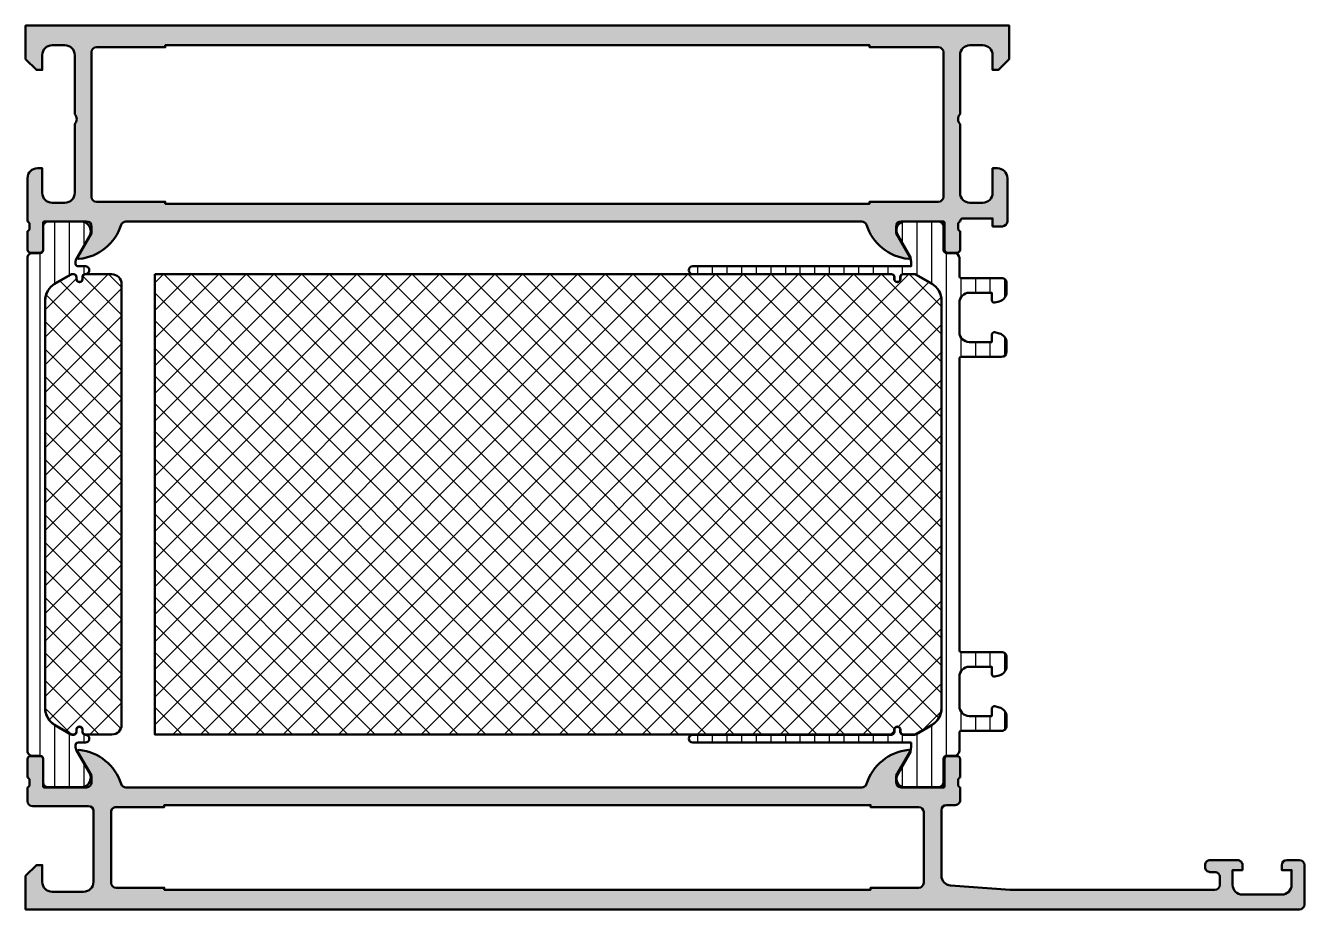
# Model space of a CAD drawing. Extents: x 0 to 130, y 0 to 90.
import ezdxf

# ---------------------------------------------------------------- set-up
doc = ezdxf.new("R2010")
doc.units = 0
for name, color, linetype, lineweight in [('0S-Alu contour', 7, 'Continuous', 50), ('0S-Alu hatch', 252, 'Continuous', 25), ('0S-Plastic contour', 254, 'Continuous', 50), ('0S-Plastic hatch', 253, 'Continuous', 25), ('0S-PT contour', 91, 'Continuous', 50), ('0S-PT hatch', 103, 'Continuous', 25)]:
    doc.layers.add(name, color=color, linetype=linetype, lineweight=lineweight)
pattern_1 = [(135, (0, 0), (-1.403165018917055, -1.403165018917055), []), (225, (0, 0), (1.403165018917055, -1.403165018917055), [])]
pattern_2 = [(90, (0, 0), (-1.4859, 0), [])]

# ---------------------------------------------------------------- blocks, each defined once
blk = doc.blocks.new('480380__E4CBDB2C_DE1F_4D81_8CE2_A107A2E131D1_')
at = {"layer": '0S-PT hatch'}
h = blk.add_hatch(dxfattribs=at)
h.set_pattern_fill('ANSI37', color=256, scale=0.625, angle=90, style=0)
h.set_pattern_definition(pattern_1)
edge = h.paths.add_edge_path()
edge.add_line((13.14173734417014, 64.53000000000007), (88.02173734417013, 64.53000000000007))
edge.add_ellipse((88.02173734417015, 64.25000000000006), major_axis=(-0.2800000000000153, 0), ratio=1, start_angle=180, end_angle=270.0000000000029, ccw=False)
edge.add_line((88.30173734417016, 64.25000000000006), (88.30173734417014, 64.05000000000007))
edge.add_arc((88.62173734417011, 64.05000000000007), 0.3199999999999932, 180, 360)
edge.add_line((88.94173734417012, 64.05000000000007), (88.94173734417014, 64.25000000000007))
edge.add_ellipse((89.22173734417015, 64.25000000000006), major_axis=(-0.2800000000000153, 0), ratio=1, start_angle=270.0000000000029, end_angle=360, ccw=False)
edge.add_line((89.22173734417014, 64.53000000000007), (90.3858389593079, 64.53000000000007))
edge.add_ellipse((90.38583895930785, 64.34999999999987), major_axis=(-0.1800000000002058, 0), ratio=1, start_angle=240.0000000000179, end_angle=269.9999999999774, ccw=False)
edge.add_line((90.4758389593079, 64.50588457268127), (92.11173734417014, 63.56139819981418))
edge.add_ellipse((91.12173734417011, 61.84666790032097), major_axis=(-1.980000000000031, 0), ratio=1, start_angle=180, end_angle=239.9999999999998, ccw=False)
edge.add_line((93.10173734417015, 61.84666790032099), (93.10173734417015, 20.45333209967916))
edge.add_ellipse((91.12173734417011, 20.45333209967918), major_axis=(-1.980000000000018, 0), ratio=1, start_angle=119.9999999999996, end_angle=180, ccw=False)
edge.add_line((92.11173734417014, 18.73860180018597), (90.4758389593079, 17.79411542731888))
edge.add_ellipse((90.3858389593079, 17.95000000000009), major_axis=(-0.1800000000000006, 0), ratio=1, start_angle=90, end_angle=119.99999999999591, ccw=False)
edge.add_line((90.3858389593079, 17.77000000000009), (89.22173734417014, 17.77000000000008))
edge.add_ellipse((89.22173734417015, 18.0500000000001), major_axis=(-0.2800000000000118, 0), ratio=1, start_angle=0, end_angle=89.9999999999971, ccw=False)
edge.add_line((88.94173734417014, 18.05000000000008), (88.94173734417012, 18.25000000000009))
edge.add_arc((88.62173734417011, 18.25000000000009), 0.3199999999999932, 0, 180)
edge.add_line((88.30173734417014, 18.25000000000009), (88.30173734417014, 18.05000000000008))
edge.add_ellipse((88.02173734417012, 18.05000000000009), major_axis=(-0.2800000000000153, 0), ratio=1, start_angle=90.0000000000029, end_angle=180, ccw=False)
edge.add_line((88.02173734417013, 17.77000000000008), (13.14173734417012, 17.77000000000009))
edge.add_line((13.14173734417012, 17.77000000000009), (13.14173734417014, 64.53000000000007))
at = {"layer": '0S-PT contour', "color": 7}
for points in [[(13.14173734417014, 64.53000000000007), (88.02173734417013, 64.53000000000007)], [(88.02173734417013, 17.77000000000008), (13.14173734417012, 17.77000000000009), (13.14173734417014, 64.53000000000007)], [(88.30173734417016, 64.25000000000006), (88.30173734417014, 64.05000000000007)], [(88.94173734417012, 64.05000000000007), (88.94173734417014, 64.25000000000007)], [(89.22173734417014, 64.53000000000007), (90.3858389593079, 64.53000000000007)], [(90.4758389593079, 64.50588457268127), (92.11173734417014, 63.56139819981418)], [(93.10173734417015, 61.84666790032099), (93.10173734417015, 20.45333209967916)], [(88.30173734417014, 18.25000000000009), (88.30173734417014, 18.05000000000008)], [(88.94173734417014, 18.05000000000008), (88.94173734417012, 18.25000000000009)], [(92.11173734417014, 18.73860180018597), (90.4758389593079, 17.79411542731888)], [(90.3858389593079, 17.77000000000009), (89.22173734417014, 17.77000000000008)]]:
    blk.add_lwpolyline(points, dxfattribs=at)
at = {"layer": '0S-PT contour', "color": 7, "extrusion": (0, 0, -1)}
for centre, radius, start, end in [((-88.02173734417015, 64.25000000000006), 0.2800000000000153, 89.9999999999971, 180), ((-89.22173734417015, 64.25000000000006), 0.2800000000000153, 0, 89.9999999999971), ((-90.38583895930785, 64.34999999999987), 0.1800000000002058, 90.00000000002262, 119.9999999999821), ((-91.12173734417011, 61.84666790032097), 1.980000000000031, 120.0000000000002, 180), ((-91.12173734417011, 20.45333209967918), 1.980000000000018, 180, 240.0000000000004), ((-88.02173734417012, 18.05000000000009), 0.2800000000000153, 180, 269.9999999999971), ((-89.22173734417015, 18.0500000000001), 0.2800000000000118, 270.0000000000029, 0), ((-90.3858389593079, 17.95000000000009), 0.1800000000000006, 240.0000000000041, 270)]:
    blk.add_arc(centre, radius, start, end, dxfattribs=at)
at = {"layer": '0S-PT contour', "color": 7}
for centre, start, end in [((88.62173734417011, 64.05000000000007), 180, 0), ((88.62173734417011, 18.25000000000009), 0, 180)]:
    blk.add_arc(centre, 0.3199999999999932, start, end, dxfattribs=at)
blk = doc.blocks.new('345190__CBE6EEB4_D344_4132_842B_40CEA75916A8_')
at = {"layer": '0S-Alu hatch'}
h = blk.add_hatch(color=256, dxfattribs=at)
edge = h.paths.add_edge_path()
edge.add_line((-1.65689266396e-05, 86.39999852180478), (-1.65689266396e-05, 89.80000000000003))
edge.add_line((-1.65689266396e-05, 89.80000000000003), (99.99995291349524, 89.80000000000003))
edge.add_line((99.99995291349524, 89.80000000000003), (99.99995291349524, 86.39999852180478))
edge.add_line((99.99995291349524, 86.39999852180478), (98.8999773275577, 85.29999980926509))
edge.add_line((98.8999773275577, 85.29999980926509), (98.29997122404217, 85.29999980926509))
edge.add_line((98.29997122404217, 85.29999980926509), (98.29997122404212, 86.80000386238098))
edge.add_arc((97.29993283014358, 86.79996546848243), 1.000038394635566, 0.0021997240652303, 89.99780027611114)
edge.add_line((97.29997122404212, 87.80000386238096), (95.99995291349524, 87.80000386238095))
edge.add_arc((95.99999848496866, 86.79995829090755), 1.000045572511725, 90.00261093410732, 179.9973890658238)
edge.add_line((94.99995291349526, 86.80000386238218), (94.99995291349524, 80.7999998092651))
edge.add_arc((95.52507522445866, 80.29999980926509), 0.7250885749145192, 136.4038464693333, 223.5961535306666)
edge.add_line((94.99995291349524, 79.7999998092651), (94.99995291349524, 72.80000076293943))
edge.add_arc((95.9999799150106, 72.8000277644548), 1.000027001879908, 180.0015470310149, 269.9984529688985)
edge.add_line((95.9999529134952, 71.80000076293942), (97.29997122404212, 71.80000076293942))
edge.add_arc((97.29995140089426, 72.80002058608729), 1.000019823344341, 270.0011357601949, 359.9988642393876)
edge.add_line((98.29997122404212, 72.80000076293211), (98.29997122404212, 75.2999998092651))
edge.add_line((98.29997122404212, 75.2999998092651), (98.79997122404212, 75.2999998092651))
edge.add_ellipse((98.79993685847356, 74.29996544369654), major_axis=(-1.000034366159042, 0), ratio=1, start_angle=180.0019689340145, end_angle=269.99803106562484, ccw=False)
edge.add_line((99.79997122404212, 74.2999998092588), (99.79997122404212, 69.899991607666))
edge.add_ellipse((99.2999684831745, 69.89999434853361), major_axis=(-0.500002740875127, 0), ratio=1, start_angle=90.00031407857142, end_angle=179.9996859215194, ccw=False)
edge.add_line((99.29997122404212, 69.399991607666), (98.29997122404212, 69.39999160766598))
edge.add_line((98.29997122404212, 69.39999160766598), (98.29978811857337, 70.19972000122065))
edge.add_line((98.29978811857337, 70.19972000122065), (95.29992544767492, 70.19972000122065))
edge.add_arc((95.2999275939027, 69.89970540045425), 0.300014600774108, 90.00040987936207, 149.9945203501403)
edge.add_line((95.04012167570225, 70.04973754882813), (94.99999999999999, 69.90004082788843))
edge.add_arc((95.07883644654304, 69.63252023589531), 0.2788950563274228, 106.4198764194943, 181.1645893741031)
edge.add_line((94.79999900000001, 69.62685182789693), (94.79999899999997, 69.17325782789692))
edge.add_arc((95.07886709564315, 69.16759716841985), 0.2789255417371721, 178.8371299271109, 253.5754054446414)
edge.add_line((94.99999999999999, 68.9000538278969), (95, 67.02004282788839))
edge.add_ellipse((94.69999999999997, 67.0200428278884), major_axis=(-0.3000000000000256, 0), ratio=1, start_angle=90.00000000000267, end_angle=180, ccw=False)
edge.add_line((94.69999999999997, 66.72004282788839), (93.72002568095719, 66.72004282788839))
edge.add_ellipse((93.7200256809572, 67.02004282788839), major_axis=(-0.2999999999999971, 0), ratio=1, start_angle=0, end_angle=89.99999999999733, ccw=False)
edge.add_line((93.4200256809572, 67.02004282788839), (93.42002568095718, 69.7800408278884))
edge.add_arc((93.3000256809571, 69.78004082788841), 0.1200000000000756, 0, 91.49464406276974)
edge.add_line((93.29689566077863, 69.9), (88.99998343107337, 69.9))
edge.add_arc((88.99998343107339, 69.4), 0.5000000000000142, 90.0000000000016, 180)
edge.add_line((88.49998343107337, 69.4), (88.49998343107335, 68.7))
edge.add_line((88.49998343107335, 68.7), (89.88147888869574, 66.30717967697247))
edge.add_ellipse((89.7618636464251, 66.23811978464832), major_axis=(-0.1381197846482789, 0), ratio=1, start_angle=84.37742244919201, end_angle=210.0000000000042, ccw=False)
edge.add_ellipse((90.23820667224716, 71.07660886184802), major_axis=(-5.000000000000176, 0), ratio=1, start_angle=17.7484163560693, end_angle=84.37742244920662, ccw=False)
edge.add_arc((84.9999834310734, 69.40000000000022), 0.4999999999997939, 17.74841635607957, 90.00000000000813)
edge.add_line((84.99998343107335, 69.9), (10.19998343107335, 69.9))
edge.add_arc((10.19998343107334, 69.40000000000003), 0.4999999999999716, 89.99999999999898, 162.2515836439287)
edge.add_ellipse((4.96176018989952, 71.07660886184787), major_axis=(-5.000000000000051, 0), ratio=1, start_angle=95.62257755079389, end_angle=162.2515836439298, ccw=False)
edge.add_ellipse((5.438103215721656, 66.2381197846483), major_axis=(-0.138119784648288, 0), ratio=1, start_angle=-30.00000000000182, end_angle=95.62257755079418, ccw=False)
edge.add_line((5.318487973451001, 66.30717967697245), (6.699983431073361, 68.70000000000002))
edge.add_line((6.699983431073361, 68.70000000000002), (6.699983431073359, 69.4))
edge.add_arc((6.199983431073359, 69.4), 0.5, 0, 90)
edge.add_line((6.199983431073359, 69.9), (1.903229824630065, 69.9))
edge.add_arc((1.899939439569372, 69.78004511945664), 0.1200000000000958, 88.428759927425, 180)
edge.add_line((1.779939439569276, 69.78004511945664), (1.779939439569275, 67.02004711945665))
edge.add_ellipse((1.47993943956928, 67.02004711945663), major_axis=(-0.2999999999999943, 0), ratio=1, start_angle=89.9999999999983, end_angle=180, ccw=False)
edge.add_line((1.479939439569272, 66.72004711945664), (0.4999651205264915, 66.72004711945664))
edge.add_ellipse((0.499965120526491, 67.02004711945663), major_axis=(-0.2999999999999971, 0), ratio=1, start_angle=0, end_angle=90.00000000000011, ccw=False)
edge.add_line((0.1999651205264861, 67.02004711945665), (0.1999651205264888, 68.90005811946514))
edge.add_arc((0.1210980248833212, 69.16760145998809), 0.2789255417371446, 286.424594555355, 361.1628700728862)
edge.add_line((0.3999661205264843, 69.17326211946515), (0.3999661205264892, 69.62685611946516))
edge.add_arc((0.1211286739834469, 69.63252452746353), 0.2788950563274293, 358.8354106259031, 433.5801235805091)
edge.add_line((0.1999651205264832, 69.90004511945665), (0.1999651205264854, 74.2999998092651))
edge.add_ellipse((1.199999486095006, 74.29996544369656), major_axis=(-1.000034366158996, 0), ratio=1, start_angle=270.0019689343725, end_angle=359.99803106598546, ccw=False)
edge.add_line((1.199965120526485, 75.2999998092651), (1.699965120526485, 75.2999998092651))
edge.add_line((1.699965120526485, 75.2999998092651), (1.699965120526485, 72.80000076293942))
edge.add_arc((2.699984943674316, 72.80002058608724), 1.000019823344305, 180.0011357606123, 269.9988642398071)
edge.add_line((2.699965120526484, 71.8000007629394), (3.99998343107336, 71.80000076293942))
edge.add_arc((3.999956429557968, 72.80002776445481), 1.000027001879922, 270.0015470310999, 359.998452968985)
edge.add_line((4.99998343107336, 72.8000007629409), (4.99998343107336, 79.7999998092651))
edge.add_arc((4.474861120109946, 80.29999980926509), 0.725088574914511, 316.4038464693327, 403.5961535306673)
edge.add_line((4.99998343107336, 80.7999998092651), (4.999983431073361, 86.80000386238095))
edge.add_arc((3.999937859599937, 86.79995829090753), 1.000045572511755, 0.0026109341761524, 89.99738906589285)
edge.add_line((3.999983431073356, 87.80000386238096), (2.699965120526485, 87.80000386238095))
edge.add_arc((2.700003514425012, 86.79996546848243), 1.000038394635538, 90.00219972388761, 179.9978002759347)
edge.add_line((1.699965120526491, 86.80000386238406), (1.699965120526485, 85.29999980926509))
edge.add_line((1.699965120526485, 85.29999980926509), (1.09995901701086, 85.29999980926509))
edge.add_line((1.09995901701086, 85.29999980926509), (-1.65689266396e-05, 86.39999852180478))
edge = h.paths.add_edge_path()
edge.add_arc((7.199976787309887, 87.09998761796082), 0.5000078521477965, 90.00089976866194, 179.9991002315327)
edge.add_line((6.699968935223745, 87.09999547004526), (6.699968935223751, 72.39999160766598))
edge.add_arc((7.199973589052618, 72.39999626149485), 0.5000046538505242, 180.0005332839962, 269.9994667154584)
edge.add_line((7.199968935223751, 71.89999160766598), (14.19996893522375, 71.89999160766598))
edge.add_line((14.19996893522375, 71.89999160766598), (14.19996893522375, 71.6999946594238))
edge.add_line((14.19996893522375, 71.6999946594238), (85.79997122404211, 71.6999946594238))
edge.add_line((85.79997122404211, 71.6999946594238), (85.79997122404211, 71.89999160766598))
edge.add_line((85.79997122404211, 71.89999160766598), (92.79997122404212, 71.89999160766598))
edge.add_arc((92.79996657021321, 72.39999626149488), 0.5000046538505535, 270.0005332845466, 359.9994667160037)
edge.add_line((93.29997122404211, 72.39999160767077), (93.29997122404212, 87.09999547004696))
edge.add_arc((92.79996337195598, 87.0999876179608), 0.5000078521477965, 0.0008997684672687, 89.99910023133592)
edge.add_line((92.79997122404214, 87.59999547004693), (85.7999712240421, 87.59999547004696))
edge.add_line((85.7999712240421, 87.59999547004696), (85.79997122404211, 87.79999241828916))
edge.add_line((85.79997122404211, 87.79999241828916), (14.19996893522375, 87.79999241828916))
edge.add_line((14.19996893522375, 87.79999241828916), (14.19996893522375, 87.59999547004696))
edge.add_line((14.19996893522375, 87.59999547004696), (7.19996893522375, 87.59999547004696))
at = {"layer": '0S-Alu contour', "color": 7}
for points in [[(-1.65689266396e-05, 86.39999852180478), (-1.65689266396e-05, 89.80000000000003), (99.99995291349524, 89.80000000000003), (99.99995291349524, 86.39999852180478), (98.8999773275577, 85.29999980926509), (98.29997122404217, 85.29999980926509), (98.29997122404212, 86.80000386238098)], [(3.999983431073356, 87.80000386238096), (2.699965120526485, 87.80000386238095)], [(92.79997122404214, 87.59999547004693), (85.7999712240421, 87.59999547004696), (85.79997122404211, 87.79999241828916), (14.19996893522375, 87.79999241828916), (14.19996893522375, 87.59999547004696), (7.19996893522375, 87.59999547004696)], [(97.29997122404212, 87.80000386238096), (95.99995291349524, 87.80000386238095)], [(1.699965120526491, 86.80000386238406), (1.699965120526485, 85.29999980926509), (1.09995901701086, 85.29999980926509), (-1.65689266396e-05, 86.39999852180478)], [(4.99998343107336, 80.7999998092651), (4.999983431073361, 86.80000386238095)], [(6.699968935223745, 87.09999547004526), (6.699968935223751, 72.39999160766598)], [(93.29997122404211, 72.39999160767077), (93.29997122404212, 87.09999547004696)], [(94.99995291349526, 86.80000386238218), (94.99995291349524, 80.7999998092651)], [(4.99998343107336, 72.8000007629409), (4.99998343107336, 79.7999998092651)], [(94.99995291349524, 79.7999998092651), (94.99995291349524, 72.80000076293943)], [(0.1999651205264832, 69.90004511945665), (0.1999651205264854, 74.2999998092651)], [(1.199965120526485, 75.2999998092651), (1.699965120526485, 75.2999998092651), (1.699965120526485, 72.80000076293942)], [(98.29997122404212, 72.80000076293211), (98.29997122404212, 75.2999998092651), (98.79997122404212, 75.2999998092651)], [(99.79997122404212, 74.2999998092588), (99.79997122404212, 69.899991607666)], [(2.699965120526484, 71.8000007629394), (3.99998343107336, 71.80000076293942)], [(7.199968935223751, 71.89999160766598), (14.19996893522375, 71.89999160766598), (14.19996893522375, 71.6999946594238), (85.79997122404211, 71.6999946594238), (85.79997122404211, 71.89999160766598), (92.79997122404212, 71.89999160766598)], [(95.9999529134952, 71.80000076293942), (97.29997122404212, 71.80000076293942)], [(0.3999661205264843, 69.17326211946515), (0.3999661205264892, 69.62685611946516)], [(1.779939439569276, 69.78004511945664), (1.779939439569275, 67.02004711945665)], [(6.199983431073359, 69.9), (1.903229824630065, 69.9)], [(5.318487973451001, 66.30717967697245), (6.699983431073361, 68.70000000000002), (6.699983431073359, 69.4)], [(84.99998343107335, 69.9), (10.19998343107335, 69.9)], [(88.49998343107337, 69.4), (88.49998343107335, 68.7), (89.88147888869574, 66.30717967697247)], [(93.29689566077863, 69.9), (88.99998343107337, 69.9)], [(93.4200256809572, 67.02004282788839), (93.42002568095718, 69.7800408278884)], [(94.79999900000001, 69.62685182789693), (94.79999899999997, 69.17325782789692)], [(95.04012167570225, 70.04973754882813), (94.99999999999999, 69.90004082788843)], [(99.29997122404212, 69.399991607666), (98.29997122404212, 69.39999160766598), (98.29978811857337, 70.19972000122065), (95.29992544767492, 70.19972000122065)], [(0.1999651205264861, 67.02004711945665), (0.1999651205264888, 68.90005811946514)], [(94.99999999999999, 68.9000538278969), (95, 67.02004282788839)], [(1.479939439569272, 66.72004711945664), (0.4999651205264915, 66.72004711945664)], [(94.69999999999997, 66.72004282788839), (93.72002568095719, 66.72004282788839)]]:
    blk.add_lwpolyline(points, dxfattribs=at)
for centre, radius, start, end in [((2.700003514425012, 86.79996546848243), 1.000038394635538, 90.00219972388761, 179.9978002759347), ((3.999937859599937, 86.79995829090753), 1.000045572511755, 0.0026109341761524, 89.99738906589285), ((7.199976787309887, 87.09998761796082), 0.5000078521477965, 90.00089976866194, 179.9991002315327), ((92.79996337195598, 87.0999876179608), 0.5000078521477965, 0.0008997684672687, 89.99910023133592), ((95.99999848496866, 86.79995829090755), 1.000045572511725, 90.00261093410732, 179.9973890658238), ((97.29993283014358, 86.79996546848243), 1.000038394635566, 0.0021997240652303, 89.99780027611114), ((4.474861120109946, 80.29999980926509), 0.725088574914511, 316.4038464693327, 43.59615353066728), ((95.52507522445866, 80.29999980926509), 0.7250885749145192, 136.4038464693333, 223.5961535306666), ((2.699984943674316, 72.80002058608724), 1.000019823344305, 180.0011357606123, 269.9988642398071), ((3.999956429557968, 72.80002776445481), 1.000027001879922, 270.0015470310999, 359.998452968985), ((7.199973589052618, 72.39999626149485), 0.5000046538505242, 180.0005332839962, 269.9994667154584), ((92.79996657021321, 72.39999626149488), 0.5000046538505535, 270.0005332845466, 359.9994667160037), ((95.9999799150106, 72.8000277644548), 1.000027001879908, 180.0015470310149, 269.9984529688985), ((97.29995140089426, 72.80002058608729), 1.000019823344341, 270.0011357601949, 359.9988642393876), ((0.1211286739834469, 69.63252452746353), 0.2788950563274293, 358.8354106259031, 73.58012358050925), ((0.1210980248833212, 69.16760145998809), 0.2789255417371446, 286.424594555355, 1.162870072886224), ((1.899939439569372, 69.78004511945664), 0.1200000000000958, 88.428759927425, 180), ((6.199983431073359, 69.4), 0.5, 0, 90), ((10.19998343107334, 69.40000000000003), 0.4999999999999716, 89.99999999999898, 162.2515836439287), ((84.9999834310734, 69.40000000000022), 0.4999999999997939, 17.74841635607957, 90.00000000000813), ((88.99998343107339, 69.4), 0.5000000000000142, 90.0000000000016, 180), ((93.3000256809571, 69.78004082788841), 0.1200000000000756, 0, 91.49464406276974), ((95.07883644654304, 69.63252023589531), 0.2788950563274228, 106.4198764194943, 181.1645893741031), ((95.07886709564315, 69.16759716841985), 0.2789255417371721, 178.8371299271109, 253.5754054446414), ((95.2999275939027, 69.89970540045425), 0.300014600774108, 90.00040987936207, 149.9945203501403)]:
    blk.add_arc(centre, radius, start, end, dxfattribs=at)
at = {"layer": '0S-Alu contour', "color": 7, "extrusion": (0, 0, -1)}
for centre, radius, start, end in [((-1.199999486095006, 74.29996544369656), 1.000034366158996, 0.0019689340145208, 89.99803106562749), ((-98.79993685847356, 74.29996544369654), 1.000034366159042, 90.00196893437514, 179.9980310659855), ((-4.96176018989952, 71.07660886184787), 5.000000000000051, 197.7484163560703, 264.3774224492061), ((-90.23820667224716, 71.07660886184802), 5.000000000000176, 275.6225775507934, 342.2515836439307), ((-99.2999684831745, 69.89999434853361), 0.500002740875127, 180.0003140784807, 269.9996859214286), ((-0.499965120526491, 67.02004711945663), 0.2999999999999971, 269.9999999999999, 0), ((-1.47993943956928, 67.02004711945663), 0.2999999999999943, 180, 270.0000000000017), ((-5.438103215721656, 66.2381197846483), 0.138119784648288, 264.3774224492058, 30.00000000000175), ((-89.7618636464251, 66.23811978464832), 0.1381197846482789, 149.9999999999958, 275.622577550808), ((-93.7200256809572, 67.02004282788839), 0.2999999999999971, 270.0000000000027, 0), ((-94.69999999999997, 67.0200428278884), 0.3000000000000256, 180, 269.9999999999973)]:
    blk.add_arc(centre, radius, start, end, dxfattribs=at)
blk = doc.blocks.new('445080__A9E44952_3AD9_4B74_AB40_28B5A266E7DB_')
at = {"layer": '0S-Alu hatch'}
h = blk.add_hatch(color=256, dxfattribs=at)
edge = h.paths.add_edge_path()
edge.add_line((123.2, 5), (120.4, 5))
edge.add_arc((120.4, 4.499999999999959), 0.5000000000000285, 89.99999999999511, 180)
edge.add_line((119.9, 4.499999999999998), (119.9, 4.299999999999915))
edge.add_arc((120.3999999999999, 4.299999999999967), 0.4999999999999716, 180, 270.0000000000098)
edge.add_line((120.4, 3.799999999999996), (120.9, 3.799999999999999))
edge.add_ellipse((120.9, 3.300000000000015), major_axis=(-0.4999999999999836, 0), ratio=1, start_angle=180, end_angle=270.00000000000165, ccw=False)
edge.add_line((121.4, 3.300000000000006), (121.3999999999999, 2.499999999999971))
edge.add_ellipse((120.9, 2.49999999999998), major_axis=(-0.4999999999999858, 0), ratio=1, start_angle=90.00000000000159, end_angle=180, ccw=False)
edge.add_line((120.9, 1.999999999999998), (100.1, 2.000000000000001))
edge.add_line((100.1, 2.000000000000001), (94.02875295001216, 2.433660503570566))
edge.add_ellipse((94.1000000000001, 3.431119203401308), major_axis=(-1.000000000000007, 0), ratio=1, start_angle=0, end_angle=85.91438322002472, ccw=False)
edge.add_line((93.10000000000007, 3.431119203401311), (93.10000000000004, 10.09999999999994))
edge.add_ellipse((93.60000000000011, 10.09999999999994), major_axis=(-0.500000000000071, 0), ratio=1, start_angle=270.00000000000813, end_angle=360, ccw=False)
edge.add_line((93.60000000000004, 10.6), (94.49999999999997, 10.6))
edge.add_arc((94.50000000000001, 11.1), 0.5, 269.9999999999968, 360)
edge.add_line((95, 11.1), (95, 12.40000000000004))
edge.add_ellipse((95.07883644654306, 12.66752059199317), major_axis=(-0.2788950563274524, 0), ratio=1, start_angle=-1.164589374090724, end_angle=73.58012358050439, ccw=False)
edge.add_line((94.79999900000001, 12.67318899999152), (94.79999900000001, 13.12678299999152))
edge.add_ellipse((95.07886709564315, 13.13244365946859), major_axis=(-0.2789255417371436, 0), ratio=1, start_angle=-73.57540544464308, end_angle=1.1628700728880972, ccw=False)
edge.add_line((94.99999999999999, 13.39998699999152), (95.00000000000001, 15.27999800000002))
edge.add_arc((94.69999999999997, 15.27999800000001), 0.3000000000000114, 0, 90)
edge.add_line((94.69999999999997, 15.57999800000002), (93.7200256809572, 15.57999800000003))
edge.add_arc((93.72002568095719, 15.27999800000003), 0.2999999999999971, 89.99999999999729, 180)
edge.add_line((93.4200256809572, 15.27999800000005), (93.42002568095722, 12.52000000000005))
edge.add_ellipse((93.30002568095725, 12.52000000000003), major_axis=(-0.1199999999999761, 0), ratio=1, start_angle=90, end_angle=180, ccw=False)
edge.add_line((93.30002568095725, 12.40000000000006), (89.00000000000001, 12.40000000000007))
edge.add_ellipse((89.00000000000003, 12.90000000000003), major_axis=(-0.4999999999999627, 0), ratio=1, start_angle=0, end_angle=89.9999999999967, ccw=False)
edge.add_line((88.50000000000009, 12.90000000000006), (88.50000000000009, 13.60000000000017))
edge.add_line((88.50000000000009, 13.60000000000017), (89.88149545762246, 15.99282032302761))
edge.add_arc((89.76188021535184, 16.06188021535179), 0.138119784648294, 329.9999999999857, 455.6225775508012)
edge.add_arc((90.2382232411737, 11.22339113815285), 4.999999999999401, 95.6225775507917, 162.2515836439279)
edge.add_ellipse((84.99999999999989, 12.90000000000069), major_axis=(-0.5000000000006157, 0), ratio=1, start_angle=90.0000000000179, end_angle=162.2515836439468, ccw=False)
edge.add_line((85.00000000000006, 12.40000000000006), (10.19999999999993, 12.40000000000003))
edge.add_ellipse((10.20000000000013, 12.90000000000063), major_axis=(-0.5000000000006004, 0), ratio=1, start_angle=17.74841635604571, end_angle=89.99999999997681, ccw=False)
edge.add_arc((4.961776758826327, 11.22339113815277), 4.999999999999417, 17.74841635607304, 84.37742244920926)
edge.add_arc((5.438119784648115, 16.06188021535175), 0.1381197846482784, 84.37742244920094, 210.0000000000119)
edge.add_line((5.318504542377485, 15.99282032302758), (6.699999999999838, 13.6000000000001))
edge.add_line((6.699999999999838, 13.6000000000001), (6.699999999999911, 12.90000000000001))
edge.add_ellipse((6.199999999999922, 12.90000000000003), major_axis=(-0.4999999999999885, 0), ratio=1, start_angle=89.9999999999983, end_angle=180, ccw=False)
edge.add_line((6.199999999999907, 12.40000000000004), (1.899974319042768, 12.40000000000003))
edge.add_ellipse((1.899974319042769, 12.52000000000003), major_axis=(-0.1200000000000045, 0), ratio=1, start_angle=0, end_angle=89.9999999999996, ccw=False)
edge.add_line((1.779974319042764, 12.52000000000003), (1.779974319042764, 15.27999800000003))
edge.add_arc((1.47997431904276, 15.27999800000003), 0.3000000000000043, 0, 89.99999999999996)
edge.add_line((1.479974319042761, 15.57999800000003), (0.4999999999999794, 15.57999800000003))
edge.add_arc((0.4999999999999782, 15.27999800000003), 0.3000000000000007, 89.99999999999976, 180)
edge.add_line((0.1999999999999775, 15.27999800000003), (0.199999999999978, 13.39998699999152))
edge.add_ellipse((0.12113290435681, 13.13244365946858), major_axis=(-0.2789255417371492, 0), ratio=1, start_angle=178.8371299271139, end_angle=253.57540544464518, ccw=False)
edge.add_line((0.4000009999999783, 13.12678299999152), (0.4000009999999783, 12.67318899999152))
edge.add_ellipse((0.1211635534569245, 12.66752059199314), major_axis=(-0.2788950563274408, 0), ratio=1, start_angle=106.41987641949211, end_angle=181.1645893740982, ccw=False)
edge.add_line((0.1999999999999696, 12.40000000000002), (0.2000000000000177, 11))
edge.add_arc((0.7000000000000178, 11), 0.5, 180, 269.9999999999999)
edge.add_line((0.700000000000017, 10.5), (6.400000000000009, 10.5))
edge.add_ellipse((6.400000000000003, 10), major_axis=(-0.4999999999999947, 0), ratio=1, start_angle=180, end_angle=269.99999999999926, ccw=False)
edge.add_line((6.899999999999997, 10), (6.899999999999974, 2.800000000000013))
edge.add_ellipse((5.899999999999973, 2.800000000000013), major_axis=(-1, 0), ratio=1, start_angle=90, end_angle=180, ccw=False)
edge.add_line((5.899999999999973, 1.800000000000011), (2.699999999999988, 1.800000000000011))
edge.add_ellipse((2.699999999999988, 2.800000000000012), major_axis=(-1, 0), ratio=1, start_angle=0, end_angle=90, ccw=False)
edge.add_line((1.699999999999988, 2.800000000000011), (1.699999999999987, 4.5))
edge.add_line((1.699999999999987, 4.5), (1.099999999999995, 4.5))
edge.add_line((1.099999999999995, 4.5), (0, 3.400000000000006))
edge.add_line((0, 3.400000000000006), (0, 0))
edge.add_line((0, 0), (129.5, 0))
edge.add_arc((129.5, 0.5), 0.5, 270, 360)
edge.add_line((130, 0.5), (130, 4.5))
edge.add_arc((129.5, 4.5), 0.5, 0, 90)
edge.add_line((129.5, 5), (128.1999999999999, 5))
edge.add_arc((128.1999999999999, 4.500000000000053), 0.4999999999999432, 90.00000000000651, 180)
edge.add_line((127.7, 4.500000000000004), (127.7, 4))
edge.add_line((127.7, 4), (128.7, 3.999999999999996))
edge.add_line((128.7, 3.999999999999996), (128.6999999999999, 2.500000000000114))
edge.add_ellipse((127.6999999999999, 2.500000000000061), major_axis=(-1.000000000000056, 0), ratio=1, start_angle=90.00000000000489, end_angle=180, ccw=False)
edge.add_line((127.7, 1.499999999999999), (123.7, 1.499999999999999))
edge.add_ellipse((123.7, 2.499999999999992), major_axis=(-0.9999999999999932, 0), ratio=1, start_angle=0, end_angle=89.9999999999983, ccw=False)
edge.add_line((122.7, 2.499999999999977), (122.7, 4))
edge.add_line((122.7, 4), (123.7, 3.999999999999999))
edge.add_line((123.7, 3.999999999999999), (123.7, 4.500000000000022))
edge.add_arc((123.2, 4.500000000000012), 0.4999999999999858, 0, 90.00000000000325)
edge = h.paths.add_edge_path()
edge.add_ellipse((90.80000000000001, 9.900000000000064), major_axis=(-0.5, 0), ratio=1, start_angle=180, end_angle=270, ccw=False)
edge.add_line((91.3, 9.900000000000064), (91.29999999999997, 2.699999999999954))
edge.add_ellipse((90.80000000000001, 2.699999999999954), major_axis=(-0.4999999999999547, 0), ratio=1, start_angle=90.00000000000489, end_angle=180, ccw=False)
edge.add_line((90.80000000000005, 2.2), (85.90000000000005, 2.2))
edge.add_line((85.90000000000005, 2.2), (85.90000000000008, 2))
edge.add_line((85.90000000000008, 2), (14.09999999999999, 2))
edge.add_line((14.09999999999999, 2), (14.09999999999999, 2.200000000000001))
edge.add_line((14.09999999999999, 2.200000000000001), (9.2, 2.2))
edge.add_ellipse((9.2, 2.7), major_axis=(-0.5, 0), ratio=1, start_angle=0, end_angle=90, ccw=False)
edge.add_line((8.7, 2.699999999999999), (8.7, 9.900000000000029))
edge.add_ellipse((9.199999999999998, 9.90000000000003), major_axis=(-0.4999999999999983, 0), ratio=1, start_angle=269.99999999999983, end_angle=360, ccw=False)
edge.add_line((9.2, 10.40000000000003), (14.09999999999999, 10.40000000000002))
edge.add_line((14.09999999999999, 10.40000000000002), (14.09999999999999, 10.6000000000002))
edge.add_line((14.09999999999999, 10.6000000000002), (85.89999999999999, 10.60000000000007))
edge.add_line((85.89999999999999, 10.60000000000007), (85.90000000000005, 10.40000000000007))
edge.add_line((85.90000000000005, 10.40000000000007), (90.80000000000001, 10.40000000000006))
at = {"layer": '0S-Alu contour', "color": 7}
for points in [[(5.318504542377485, 15.99282032302758), (6.699999999999838, 13.6000000000001), (6.699999999999911, 12.90000000000001)], [(88.50000000000009, 12.90000000000006), (88.50000000000009, 13.60000000000017), (89.88149545762246, 15.99282032302761)], [(0.1999999999999775, 15.27999800000003), (0.199999999999978, 13.39998699999152)], [(1.479974319042761, 15.57999800000003), (0.4999999999999794, 15.57999800000003)], [(1.779974319042764, 12.52000000000003), (1.779974319042764, 15.27999800000003)], [(93.4200256809572, 15.27999800000005), (93.42002568095722, 12.52000000000005)], [(94.69999999999997, 15.57999800000002), (93.7200256809572, 15.57999800000003)], [(94.99999999999999, 13.39998699999152), (95.00000000000001, 15.27999800000002)], [(0.4000009999999783, 13.12678299999152), (0.4000009999999783, 12.67318899999152)], [(94.79999900000001, 12.67318899999152), (94.79999900000001, 13.12678299999152)], [(0.1999999999999696, 12.40000000000002), (0.2000000000000177, 11)], [(6.199999999999907, 12.40000000000004), (1.899974319042767, 12.40000000000003)], [(85.00000000000006, 12.40000000000006), (10.19999999999993, 12.40000000000003)], [(93.30002568095725, 12.40000000000006), (89.00000000000001, 12.40000000000007)], [(95, 11.1), (95, 12.40000000000004)], [(0.700000000000017, 10.5), (6.400000000000009, 10.5)], [(9.2, 10.40000000000003), (14.09999999999999, 10.40000000000002), (14.09999999999999, 10.6000000000002), (85.89999999999999, 10.60000000000007), (85.90000000000005, 10.40000000000007), (90.80000000000001, 10.40000000000006)], [(93.60000000000004, 10.6), (94.49999999999997, 10.6)], [(6.899999999999997, 10), (6.899999999999974, 2.800000000000012)], [(8.7, 2.699999999999999), (8.7, 9.900000000000029)], [(91.3, 9.900000000000064), (91.29999999999997, 2.699999999999954)], [(93.10000000000007, 3.431119203401311), (93.10000000000004, 10.09999999999994)], [(1.699999999999988, 2.800000000000011), (1.699999999999987, 4.5), (1.099999999999995, 4.5), (0, 3.400000000000006), (0, 0), (129.5, 0)], [(119.9, 4.499999999999998), (119.9, 4.299999999999915)], [(123.2, 5), (120.4, 5)], [(122.7, 2.499999999999977), (122.7, 4), (123.7, 3.999999999999999), (123.7, 4.500000000000022)], [(127.7, 4.500000000000004), (127.7, 4), (128.7, 3.999999999999996), (128.6999999999999, 2.500000000000114)], [(129.5, 5), (128.1999999999999, 5)], [(130, 0.5), (130, 4.5)], [(120.4, 3.799999999999996), (120.9, 3.799999999999999)], [(121.4, 3.300000000000006), (121.3999999999999, 2.499999999999971)], [(5.899999999999973, 1.800000000000011), (2.699999999999988, 1.800000000000011)], [(90.80000000000005, 2.2), (85.90000000000005, 2.2), (85.90000000000008, 2), (14.09999999999999, 2), (14.09999999999999, 2.200000000000001), (9.2, 2.2)], [(120.9, 1.999999999999998), (100.1, 2.000000000000001), (94.02875295001216, 2.433660503570566)], [(127.7, 1.499999999999999), (123.7, 1.499999999999999)]]:
    blk.add_lwpolyline(points, dxfattribs=at)
for centre, radius, start, end in [((5.438119784648115, 16.06188021535175), 0.1381197846482784, 84.37742244920094, 210.0000000000119), ((4.961776758826327, 11.22339113815277), 4.999999999999417, 17.74841635607304, 84.37742244920926), ((90.2382232411737, 11.22339113815285), 4.999999999999401, 95.6225775507917, 162.2515836439279), ((89.76188021535184, 16.06188021535179), 0.138119784648294, 329.9999999999857, 95.6225775508013), ((0.4999999999999782, 15.27999800000003), 0.3000000000000007, 89.99999999999976, 180), ((1.47997431904276, 15.27999800000003), 0.3000000000000043, 0, 89.99999999999996), ((93.72002568095719, 15.27999800000003), 0.2999999999999971, 89.99999999999729, 180), ((94.69999999999997, 15.27999800000001), 0.3000000000000114, 0, 90), ((0.7000000000000178, 11), 0.5, 180, 269.9999999999999), ((94.50000000000001, 11.1), 0.5, 269.9999999999968, 0), ((120.4, 4.499999999999959), 0.5000000000000285, 89.99999999999511, 180), ((120.3999999999999, 4.299999999999967), 0.4999999999999716, 180, 270.0000000000098), ((123.2, 4.500000000000012), 0.4999999999999858, 0, 90.00000000000325), ((128.1999999999999, 4.500000000000053), 0.4999999999999432, 90.00000000000651, 180), ((129.5, 4.5), 0.5, 0, 90), ((129.5, 0.5), 0.5, 270, 0)]:
    blk.add_arc(centre, radius, start, end, dxfattribs=at)
at = {"layer": '0S-Alu contour', "color": 7, "extrusion": (0, 0, -1)}
for centre, radius, start, end in [((-0.12113290435681, 13.13244365946858), 0.2789255417371492, 106.4245945553548, 181.1628700728862), ((-95.07886709564315, 13.13244365946859), 0.2789255417371436, 358.8371299271119, 73.57540544464322), ((-0.1211635534569245, 12.66752059199314), 0.2788950563274409, 178.8354106259018, 253.5801235805079), ((-1.899974319042769, 12.52000000000003), 0.1200000000000045, 270.0000000000004, 0), ((-6.199999999999922, 12.90000000000003), 0.4999999999999885, 180, 270.0000000000017), ((-10.20000000000013, 12.90000000000063), 0.5000000000006004, 270.0000000000232, 342.2515836439543), ((-84.99999999999989, 12.90000000000069), 0.5000000000006157, 197.7484163560533, 269.9999999999821), ((-89.00000000000003, 12.90000000000003), 0.4999999999999627, 270.0000000000033, 0), ((-93.30002568095725, 12.52000000000003), 0.1199999999999761, 180, 270), ((-95.07883644654306, 12.66752059199317), 0.2788950563274524, 286.4198764194956, 1.164589374090664), ((-6.400000000000003, 10), 0.4999999999999947, 90.00000000000072, 180), ((-93.60000000000011, 10.09999999999994), 0.500000000000071, 0, 89.99999999999186), ((-9.199999999999998, 9.90000000000003), 0.4999999999999983, 0, 90.00000000000018), ((-90.80000000000001, 9.900000000000064), 0.5, 90, 180), ((-2.699999999999988, 2.800000000000012), 1, 270, 0), ((-5.899999999999973, 2.800000000000013), 1, 180, 270), ((-9.2, 2.7), 0.5, 270, 0), ((-90.80000000000001, 2.699999999999954), 0.4999999999999547, 180, 269.9999999999951), ((-94.1000000000001, 3.431119203401308), 1.000000000000007, 274.0856167799753, 0), ((-120.9, 3.300000000000015), 0.4999999999999836, 89.99999999999837, 180), ((-120.9, 2.49999999999998), 0.4999999999999858, 180, 269.9999999999984), ((-123.7, 2.499999999999992), 0.9999999999999932, 270.0000000000017, 0), ((-127.6999999999999, 2.500000000000061), 1.000000000000056, 180, 269.9999999999951)]:
    blk.add_arc(centre, radius, start, end, dxfattribs=at)
blk = doc.blocks.new('278209__4CCD179B_0D95_4338_80D8_16BD9146C09C___007BCA7E_D08E_4F03_AF7A_DD4D165CB921_')
at = {"layer": '0S-Plastic hatch'}
h = blk.add_hatch(dxfattribs=at)
h.set_pattern_fill('ANSI31', color=256, scale=0.4680000000000001, angle=45, style=0)
h.set_pattern_definition(pattern_2)
edge = h.paths.add_edge_path()
edge.add_line((99.72173734417015, 62.74344443341542), (99.72173734417015, 63.65000000000008))
edge.add_arc((99.22173734417015, 63.65000000000007), 0.5, 0, 90.0000000000016)
edge.add_line((99.22173734417015, 64.15000000000006), (95.12173734417013, 64.15000000000008))
edge.add_ellipse((95.12173734417016, 64.3500000000001), major_axis=(-0.200000000000017, 0), ratio=1, start_angle=0, end_angle=89.99999999999193, ccw=False)
edge.add_line((94.92173734417013, 64.35000000000008), (94.92173734417013, 66.19000000000008))
edge.add_arc((94.42173734417014, 66.19000000000008), 0.5, 0, 90)
edge.add_line((94.42173734417014, 66.69000000000008), (93.62173734417011, 66.69000000000008))
edge.add_ellipse((93.62173734417016, 66.99000000000011), major_axis=(-0.3000000000000256, 0), ratio=1, start_angle=0, end_angle=89.9999999999946, ccw=False)
edge.add_line((93.32173734417013, 66.99000000000008), (93.32173734417013, 69.39000000000009))
edge.add_arc((92.82173734417012, 69.39000000000009), 0.5, 0, 90)
edge.add_line((92.82173734417012, 69.89000000000009), (89.47828833678714, 69.89000000000009))
edge.add_arc((89.40600612443457, 69.01519646427823), 0.8777846799381027, 85.27656313803239, 205.2765631380331)
edge.add_line((88.61226293300271, 68.64039292855637), (89.95475004606236, 66.27826810703618))
edge.add_ellipse((76.74719262991972, 64.13294339450131), major_axis=(-13.38065734644293, 0), ratio=1, start_angle=187.2205432667285, end_angle=189.2260681195937, ccw=False)
edge.add_line((90.02173734417013, 65.81474411167433), (90.02173734417013, 65.35000000000008))
edge.add_line((90.02173734417013, 65.35000000000008), (67.82173734417013, 65.35000000000007))
edge.add_arc((67.82173734417013, 64.95000000000007), 0.4000000000000057, 90, 270)
edge.add_line((67.82173734417013, 64.55000000000007), (88.02173734417013, 64.55000000000007))
edge.add_ellipse((88.0217373441701, 64.25000000000004), major_axis=(-0.3000000000000256, 0), ratio=1, start_angle=180, end_angle=269.99999999999454, ccw=False)
edge.add_line((88.32173734417013, 64.25000000000006), (88.32173734417013, 64.05000000000007))
edge.add_arc((88.62173734417011, 64.05000000000007), 0.3000000000000114, 180, 360)
edge.add_line((88.92173734417013, 64.05000000000007), (88.92173734417013, 64.25000000000007))
edge.add_ellipse((89.22173734417014, 64.25000000000007), major_axis=(-0.2999999999999971, 0), ratio=1, start_angle=270, end_angle=360, ccw=False)
edge.add_line((89.22173734417014, 64.55000000000007), (90.3858389593079, 64.55000000000007))
edge.add_ellipse((90.3858389593079, 64.35000000000011), major_axis=(-0.1999999999999602, 0), ratio=1, start_angle=239.99999999999721, end_angle=270.0000000000041, ccw=False)
edge.add_line((90.48583895930791, 64.52320508075695), (92.12173734417014, 63.57871870788986))
edge.add_ellipse((91.12173734417016, 61.846667900321), major_axis=(-1.999999999999984, 0), ratio=1, start_angle=180, end_angle=240.0000000000002, ccw=False)
edge.add_line((93.12173734417013, 61.84666790032099), (93.12173734417013, 20.45333209967917))
edge.add_ellipse((91.12173734417009, 20.45333209967919), major_axis=(-2.000000000000056, 0), ratio=1, start_angle=120.000000000001, end_angle=180, ccw=False)
edge.add_line((92.12173734417014, 18.72128129211028), (90.48583895930788, 17.7767949192432))
edge.add_ellipse((90.3858389593079, 17.95000000000014), major_axis=(-0.2000000000000465, 0), ratio=1, start_angle=90.00000000000409, end_angle=119.9999999999952, ccw=False)
edge.add_line((90.3858389593079, 17.75000000000009), (89.22173734417014, 17.75000000000008))
edge.add_ellipse((89.22173734417014, 18.05000000000009), major_axis=(-0.3000000000000043, 0), ratio=1, start_angle=0, end_angle=90, ccw=False)
edge.add_line((88.92173734417013, 18.05000000000008), (88.92173734417013, 18.25000000000009))
edge.add_arc((88.62173734417011, 18.25000000000009), 0.2999999999999971, 0, 180)
edge.add_line((88.32173734417013, 18.25000000000009), (88.32173734417013, 18.05000000000008))
edge.add_ellipse((88.02173734417013, 18.05000000000009), major_axis=(-0.2999999999999971, 0), ratio=1, start_angle=90, end_angle=180, ccw=False)
edge.add_line((88.02173734417013, 17.75000000000008), (67.82173734417013, 17.75000000000009))
edge.add_arc((67.82173734417013, 17.35000000000009), 0.3999999999999986, 90, 270)
edge.add_line((67.82173734417013, 16.95000000000009), (90.0217373441701, 16.95000000000007))
edge.add_line((90.0217373441701, 16.95000000000007), (90.02173734417013, 16.48525588832582))
edge.add_ellipse((5.145482452713039, 27.59360058184734), major_axis=(-85.60008157840554, 0), ratio=1, start_angle=172.2057805278434, end_angle=172.5436833734142, ccw=False)
edge.add_line((89.95475004606232, 15.98489279375406), (88.6122629330027, 13.61777123479976))
edge.add_arc((89.39392915866048, 13.26388561739993), 0.8580426088117944, 155.6421971783156, 275.6421971783129)
edge.add_line((89.47828833678714, 12.41000000000007), (92.82173734417012, 12.41000000000006))
edge.add_arc((92.82173734417012, 12.91000000000006), 0.5, 270.0000000000017, 360)
edge.add_line((93.32173734417012, 12.91000000000006), (93.32173734417013, 15.31000000000007))
edge.add_ellipse((93.62173734417011, 15.31000000000008), major_axis=(-0.2999999999999829, 0), ratio=1, start_angle=269.99999999999727, end_angle=360, ccw=False)
edge.add_line((93.62173734417011, 15.61000000000007), (94.42173734417013, 15.61000000000007))
edge.add_arc((94.42173734417013, 16.11000000000007), 0.5, 270, 360)
edge.add_line((94.92173734417013, 16.11000000000007), (94.92173734417013, 17.95000000000008))
edge.add_ellipse((95.12173734417011, 17.95000000000008), major_axis=(-0.1999999999999886, 0), ratio=1, start_angle=269.9999999999959, end_angle=360, ccw=False)
edge.add_line((95.12173734417013, 18.15000000000008), (99.22173734417015, 18.15000000000008))
edge.add_arc((99.22173734417015, 18.65000000000008), 0.5, 269.9999999999984, 360)
edge.add_line((99.72173734417015, 18.65000000000008), (99.72173734417014, 19.55655556658473))
edge.add_arc((98.72173734417014, 19.55655556658474), 1, 0, 74.99999999999962)
edge.add_line((98.98055638927266, 20.52248139287381), (98.53644210544579, 20.64148145657235))
edge.add_arc((98.47173734417014, 20.40000000000008), 0.249999999999987, 74.99999999999883, 180)
edge.add_line((98.22173734417015, 20.40000000000008), (98.22173734417015, 19.65000000000008))
edge.add_line((98.22173734417015, 19.65000000000008), (95.92173734417015, 19.65000000000008))
edge.add_ellipse((95.92173734417013, 20.65000000000008), major_axis=(-0.9999999999999928, 0), ratio=1, start_angle=0, end_angle=90.0000000000008, ccw=False)
edge.add_line((94.92173734417013, 20.65000000000008), (94.92173734417013, 23.65000000000009))
edge.add_ellipse((95.92173734417013, 23.65000000000009), major_axis=(-0.9999999999999857, 0), ratio=1, start_angle=269.9999999999992, end_angle=360, ccw=False)
edge.add_line((95.92173734417015, 24.65000000000009), (98.22173734417015, 24.65000000000009))
edge.add_line((98.22173734417015, 24.65000000000009), (98.22173734417015, 23.90000000000009))
edge.add_arc((98.47173734417014, 23.90000000000009), 0.25, 180, 285.0000000000012)
edge.add_line((98.53644210544579, 23.65851854342782), (98.98055638927266, 23.77751860712636))
edge.add_arc((98.72173734417017, 24.74344443341543), 0.9999999999999991, 284.9999999999995, 360)
edge.add_line((99.72173734417015, 24.74344443341543), (99.72173734417015, 25.65000000000009))
edge.add_arc((99.22173734417015, 25.65000000000008), 0.5, 0, 90.0000000000016)
edge.add_line((99.22173734417015, 26.15000000000008), (95.12173734417013, 26.15000000000009))
edge.add_ellipse((95.12173734417011, 26.35000000000009), major_axis=(-0.1999999999999922, 0), ratio=1, start_angle=0, end_angle=90.00000000000409, ccw=False)
edge.add_line((94.92173734417013, 26.35000000000009), (94.92173734417013, 55.95000000000005))
edge.add_ellipse((95.12173734417013, 55.95000000000007), major_axis=(-0.1999999999999886, 0), ratio=1, start_angle=269.9999999999959, end_angle=360, ccw=False)
edge.add_line((95.12173734417014, 56.15000000000006), (99.22173734417015, 56.15000000000006))
edge.add_arc((99.22173734417015, 56.65000000000006), 0.5, 270, 360)
edge.add_line((99.72173734417015, 56.65000000000006), (99.72173734417015, 57.55655556658472))
edge.add_arc((98.72173734417017, 57.55655556658471), 1.000000000000014, 0, 75.00000000000072)
edge.add_line((98.98055638927266, 58.5224813928738), (98.5364421054458, 58.64148145657233))
edge.add_arc((98.47173734417015, 58.40000000000006), 0.2500000000000007, 74.99999999999925, 180)
edge.add_line((98.22173734417015, 58.40000000000006), (98.22173734417015, 57.65000000000006))
edge.add_line((98.22173734417015, 57.65000000000006), (95.92173734417015, 57.65000000000006))
edge.add_ellipse((95.92173734417015, 58.65000000000008), major_axis=(-1.000000000000014, 0), ratio=1, start_angle=0, end_angle=89.9999999999992, ccw=False)
edge.add_line((94.92173734417013, 58.65000000000007), (94.92173734417013, 61.65000000000007))
edge.add_ellipse((95.92173734417013, 61.65000000000008), major_axis=(-0.9999999999999857, 0), ratio=1, start_angle=269.9999999999992, end_angle=360, ccw=False)
edge.add_line((95.92173734417015, 62.65000000000007), (98.22173734417015, 62.65000000000007))
edge.add_line((98.22173734417015, 62.65000000000007), (98.22173734417015, 61.90000000000008))
edge.add_arc((98.47173734417015, 61.90000000000008), 0.2500000000000142, 180, 285.0000000000003)
edge.add_line((98.5364421054458, 61.65851854342779), (98.98055638927266, 61.77751860712635))
edge.add_arc((98.72173734417017, 62.74344443341543), 1.000000000000002, 284.9999999999994, 360)
at = {"layer": '0S-Plastic contour', "color": 7}
for points in [[(92.82173734417012, 69.89000000000009), (89.47828833678714, 69.89000000000009)], [(93.32173734417013, 66.99000000000008), (93.32173734417013, 69.39000000000009)], [(88.61226293300271, 68.64039292855637), (89.95475004606236, 66.27826810703618)], [(94.42173734417014, 66.69000000000008), (93.62173734417011, 66.69000000000008)], [(90.02173734417013, 65.81474411167433), (90.02173734417013, 65.35000000000008), (67.82173734417013, 65.35000000000007)], [(94.92173734417013, 64.35000000000008), (94.92173734417013, 66.19000000000008)], [(67.82173734417013, 64.55000000000007), (88.02173734417013, 64.55000000000007)], [(88.32173734417013, 64.25000000000006), (88.32173734417013, 64.05000000000007)], [(88.92173734417013, 64.05000000000007), (88.92173734417013, 64.25000000000007)], [(89.22173734417014, 64.55000000000007), (90.3858389593079, 64.55000000000007)], [(90.48583895930791, 64.52320508075695), (92.12173734417014, 63.57871870788986)], [(99.22173734417015, 64.15000000000006), (95.12173734417013, 64.15000000000008)], [(95.92173734417015, 62.65000000000007), (98.22173734417015, 62.65000000000007), (98.22173734417015, 61.90000000000008)], [(99.72173734417015, 62.74344443341542), (99.72173734417015, 63.65000000000008)], [(93.12173734417013, 61.84666790032099), (93.12173734417013, 20.45333209967916)], [(94.92173734417013, 58.65000000000007), (94.92173734417013, 61.65000000000007)], [(98.5364421054458, 61.65851854342779), (98.98055638927266, 61.77751860712635)], [(98.98055638927266, 58.5224813928738), (98.5364421054458, 58.64148145657233)], [(98.22173734417015, 58.40000000000006), (98.22173734417015, 57.65000000000006), (95.92173734417015, 57.65000000000006)], [(99.72173734417015, 56.65000000000006), (99.72173734417015, 57.55655556658472)], [(94.92173734417013, 26.35000000000009), (94.92173734417013, 55.95000000000005)], [(95.12173734417014, 56.15000000000006), (99.22173734417015, 56.15000000000006)], [(99.22173734417015, 26.15000000000008), (95.12173734417013, 26.15000000000009)], [(99.72173734417015, 24.74344443341543), (99.72173734417015, 25.65000000000009)], [(94.92173734417013, 20.65000000000008), (94.92173734417013, 23.65000000000009)], [(95.92173734417015, 24.65000000000009), (98.22173734417015, 24.65000000000009), (98.22173734417015, 23.90000000000009)], [(98.53644210544579, 23.65851854342782), (98.98055638927266, 23.77751860712636)], [(98.22173734417015, 20.40000000000008), (98.22173734417015, 19.65000000000008), (95.92173734417015, 19.65000000000008)], [(98.98055638927266, 20.52248139287381), (98.53644210544579, 20.64148145657235)], [(99.72173734417015, 18.65000000000008), (99.72173734417014, 19.55655556658473)], [(88.32173734417013, 18.25000000000009), (88.32173734417013, 18.05000000000008)], [(88.92173734417013, 18.05000000000008), (88.92173734417013, 18.25000000000009)], [(92.12173734417014, 18.72128129211028), (90.48583895930788, 17.7767949192432)], [(88.02173734417013, 17.75000000000008), (67.82173734417013, 17.75000000000009)], [(67.82173734417013, 16.95000000000009), (90.0217373441701, 16.95000000000007), (90.02173734417013, 16.48525588832582)], [(90.3858389593079, 17.75000000000009), (89.22173734417014, 17.75000000000008)], [(94.92173734417013, 16.11000000000007), (94.92173734417013, 17.95000000000008)], [(95.12173734417013, 18.15000000000008), (99.22173734417015, 18.15000000000008)], [(89.95475004606232, 15.98489279375406), (88.6122629330027, 13.61777123479976)], [(93.62173734417011, 15.61000000000007), (94.42173734417013, 15.61000000000007)], [(93.32173734417012, 12.91000000000006), (93.32173734417013, 15.31000000000007)], [(89.47828833678714, 12.41000000000007), (92.82173734417012, 12.41000000000006)]]:
    blk.add_lwpolyline(points, dxfattribs=at)
for centre, radius, start, end in [((89.40600612443457, 69.01519646427823), 0.8777846799381027, 85.27656313803239, 205.2765631380331), ((92.82173734417012, 69.39000000000009), 0.5, 0, 90), ((94.42173734417014, 66.19000000000008), 0.5, 0, 90), ((67.82173734417013, 64.95000000000007), 0.4000000000000057, 90, 270), ((88.62173734417011, 64.05000000000007), 0.3000000000000114, 180, 0), ((99.22173734417015, 63.65000000000007), 0.5, 0, 90.0000000000016), ((98.72173734417017, 62.74344443341543), 1.000000000000002, 284.9999999999994, 0), ((98.47173734417015, 61.90000000000008), 0.2500000000000142, 180, 285.0000000000003), ((98.47173734417015, 58.40000000000006), 0.2500000000000007, 74.99999999999925, 180), ((98.72173734417017, 57.55655556658471), 1.000000000000014, 0, 75.00000000000072), ((99.22173734417015, 56.65000000000006), 0.5, 270, 0), ((99.22173734417015, 25.65000000000008), 0.5, 0, 90.0000000000016), ((98.72173734417017, 24.74344443341543), 0.9999999999999991, 284.9999999999995, 0), ((98.47173734417014, 23.90000000000009), 0.25, 180, 285.0000000000012), ((98.47173734417014, 20.40000000000008), 0.249999999999987, 74.99999999999883, 180), ((98.72173734417014, 19.55655556658474), 1, 0, 74.99999999999962), ((88.62173734417011, 18.25000000000009), 0.2999999999999971, 0, 180), ((99.22173734417015, 18.65000000000008), 0.5, 269.9999999999984, 0), ((67.82173734417013, 17.35000000000009), 0.3999999999999986, 90, 270), ((94.42173734417013, 16.11000000000007), 0.5, 270, 0), ((89.39392915866048, 13.26388561739993), 0.8580426088117944, 155.6421971783156, 275.6421971783129), ((92.82173734417012, 12.91000000000006), 0.5, 270.0000000000017, 0)]:
    blk.add_arc(centre, radius, start, end, dxfattribs=at)
at = {"layer": '0S-Plastic contour', "color": 7, "extrusion": (0, 0, -1)}
for centre, radius, start, end in [((-93.62173734417016, 66.99000000000011), 0.3000000000000256, 270.0000000000054, 0), ((-76.74719262991972, 64.13294339450131), 13.38065734644293, 170.7739318804063, 172.7794567332715), ((-88.0217373441701, 64.25000000000004), 0.3000000000000256, 90.00000000000543, 180), ((-89.22173734417014, 64.25000000000007), 0.2999999999999971, 0, 90), ((-90.3858389593079, 64.35000000000011), 0.1999999999999602, 89.99999999999594, 120.0000000000028), ((-95.12173734417016, 64.3500000000001), 0.200000000000017, 270.0000000000081, 0), ((-91.12173734417016, 61.846667900321), 1.999999999999984, 119.9999999999998, 180), ((-95.92173734417013, 61.65000000000008), 0.9999999999999857, 0, 90.00000000000081), ((-95.92173734417015, 58.65000000000008), 1.000000000000014, 270.0000000000008, 0), ((-95.12173734417013, 55.95000000000007), 0.1999999999999886, 0, 90.00000000000406), ((-95.12173734417011, 26.35000000000009), 0.1999999999999922, 269.9999999999959, 0), ((-95.92173734417013, 23.65000000000009), 0.9999999999999857, 0, 90.00000000000081), ((-91.12173734417009, 20.45333209967919), 2.000000000000056, 180, 239.9999999999991), ((-95.92173734417013, 20.65000000000008), 0.9999999999999928, 269.9999999999992, 0), ((-88.02173734417013, 18.05000000000009), 0.2999999999999971, 180, 270), ((-89.22173734417014, 18.05000000000009), 0.3000000000000043, 270, 0), ((-90.3858389593079, 17.95000000000014), 0.2000000000000465, 240.0000000000049, 269.9999999999959), ((-95.12173734417011, 17.95000000000008), 0.1999999999999886, 0, 90.00000000000406), ((-5.145482452713039, 27.59360058184734), 85.60008157840554, 187.4563166265859, 187.7942194721567), ((-93.62173734417011, 15.31000000000008), 0.2999999999999829, 0, 90.00000000000273)]:
    blk.add_arc(centre, radius, start, end, dxfattribs=at)
blk = doc.blocks.new('480380__D507CE3C_66E1_4554_AE0E_A205D895245A_')
at = {"layer": '0S-PT hatch'}
h = blk.add_hatch(dxfattribs=at)
h.set_pattern_fill('ANSI37', color=256, scale=0.625, angle=90, style=0)
h.set_pattern_definition(pattern_1)
edge = h.paths.add_edge_path()
edge.add_arc((8.779808960907975, 63.55020331974271), 0.979999999999972, 0, 90.0000000010021)
edge.add_line((8.779808960890835, 64.53020331974268), (6.080215600299278, 64.53020331969556))
edge.add_arc((6.08021560029911, 64.24979668030441), 0.2804066393911313, 89.9999999999657, 180)
edge.add_line((5.799808960907979, 64.24979668030457), (5.799808960907961, 64.04922588506551))
edge.add_ellipse((5.479842149006398, 64.04922588506551), major_axis=(-0.3199668119015628, 0), ratio=1, start_angle=0, end_angle=180, ccw=False)
edge.add_line((5.159875337104836, 64.04922588506551), (5.159875337104836, 64.24979668035175))
edge.add_arc((4.879875337104833, 64.24979668035174), 0.2800000000000029, 0, 86.48721293600381)
edge.add_line((4.897031300576234, 64.52927060206424), (4.714796151447472, 64.52927060206424))
edge.add_arc((4.714796151447494, 64.34927060206431), 0.1799999999999358, 90.00000000000708, 120.000000000008)
edge.add_line((4.624796151447504, 64.50515517474544), (2.98980896090795, 63.56119488016588))
edge.add_arc((3.979808960907949, 61.8464645806727), 1.979999999999995, 120.0000000000001, 180)
edge.add_line((1.999808960907954, 61.8464645806727), (1.999808960907948, 20.45312877998365))
edge.add_arc((3.979808960907936, 20.45312877998366), 1.979999999999988, 180, 240.0000000000003)
edge.add_line((2.989808960907952, 18.73839848049047), (4.624796151447493, 17.7944381859109))
edge.add_arc((4.714796151447498, 17.95032275859209), 0.1799999999999963, 239.9999999999974, 269.9999999999972)
edge.add_line((4.714796151447489, 17.7703227585921), (4.89703130057639, 17.7703227585921))
edge.add_arc((4.879875337104839, 18.04979668030459), 0.2799999999999938, 273.5127870640271, 360)
edge.add_line((5.159875337104833, 18.04979668030459), (5.159875337104833, 18.25036747559083))
edge.add_ellipse((5.479304541818594, 18.25036747559083), major_axis=(-0.319429204713761, 0), ratio=1, start_angle=180, end_angle=360, ccw=False)
edge.add_line((5.798733746532355, 18.25036747559083), (5.798733746532355, 18.04979668030459))
edge.add_arc((6.078733746532362, 18.04979668030458), 0.2800000000000073, 180, 269.9999999999991)
edge.add_line((6.078733746532358, 17.76979668030457), (8.779808960907946, 17.76979668030457))
edge.add_arc((8.779808960907946, 18.74979668030457), 0.9799999999999968, 270, 360)
edge.add_line((9.759808960907943, 18.74979668030457), (9.759808960907947, 63.5502033197427))
at = {"layer": '0S-PT contour', "color": 7}
for points in [[(4.624796151447504, 64.50515517474544), (2.98980896090795, 63.56119488016588)], [(4.897031300576234, 64.52927060206424), (4.714796151447472, 64.52927060206424)], [(5.159875337104836, 64.04922588506551), (5.159875337104836, 64.24979668035175)], [(5.799808960907979, 64.24979668030457), (5.799808960907961, 64.04922588506551)], [(8.779808960890835, 64.53020331974268), (6.080215600299278, 64.53020331969556)], [(9.759808960907943, 18.74979668030457), (9.759808960907947, 63.55020331974271)], [(1.999808960907954, 61.8464645806727), (1.999808960907948, 20.45312877998365)], [(2.989808960907952, 18.73839848049047), (4.624796151447493, 17.7944381859109)], [(5.159875337104833, 18.04979668030459), (5.159875337104833, 18.25036747559083)], [(5.798733746532355, 18.25036747559083), (5.798733746532355, 18.04979668030459)], [(4.714796151447489, 17.7703227585921), (4.89703130057639, 17.7703227585921)], [(6.078733746532358, 17.76979668030457), (8.779808960907946, 17.76979668030457)]]:
    blk.add_lwpolyline(points, dxfattribs=at)
for centre, radius, start, end in [((4.714796151447494, 64.34927060206431), 0.1799999999999358, 90.00000000000708, 120.000000000008), ((4.879875337104833, 64.24979668035174), 0.2800000000000029, 0, 86.48721293600381), ((6.08021560029911, 64.24979668030441), 0.2804066393911313, 89.9999999999657, 180), ((8.779808960907975, 63.55020331974271), 0.979999999999972, 0, 90.0000000010021), ((3.979808960907949, 61.8464645806727), 1.979999999999995, 120.0000000000001, 180), ((3.979808960907936, 20.45312877998366), 1.979999999999988, 180, 240.0000000000003), ((8.779808960907946, 18.74979668030457), 0.9799999999999968, 270, 0), ((4.714796151447498, 17.95032275859209), 0.1799999999999963, 239.9999999999974, 269.9999999999972), ((4.879875337104839, 18.04979668030459), 0.2799999999999938, 273.5127870640271, 0), ((6.078733746532362, 18.04979668030458), 0.2800000000000073, 180, 269.9999999999991)]:
    blk.add_arc(centre, radius, start, end, dxfattribs=at)
at = {"layer": '0S-PT contour', "color": 7, "extrusion": (0, 0, -1)}
for centre, radius, start, end in [((-5.479842149006398, 64.04922588506551), 0.3199668119015628, 180, 0), ((-5.479304541818594, 18.25036747559083), 0.319429204713761, 0, 180)]:
    blk.add_arc(centre, radius, start, end, dxfattribs=at)
blk = doc.blocks.new('278209__7E73E8E7_30B8_4C6A_BB22_BA8DBCE66CAC___A704016C_B9C5_4560_B4E8_D138866BAC91_')
at = {"layer": '0S-Plastic hatch'}
h = blk.add_hatch(dxfattribs=at)
h.set_pattern_fill('ANSI31', color=256, scale=0.4680000000000001, angle=45, style=0)
h.set_pattern_definition(pattern_2)
edge = h.paths.add_edge_path()
edge.add_ellipse((0.6798062819987705, 66.19000567891645), major_axis=(-0.4999973210907947, 0), ratio=1, start_angle=269.99969301797483, end_angle=360, ccw=False)
edge.add_line((0.6798089609079591, 66.69000300000006), (1.490140294241293, 66.69000300000008))
edge.add_arc((1.490140294241301, 66.99000300000007), 0.2999999999999971, 269.9999999999984, 360)
edge.add_line((1.790140294241298, 66.99000300000007), (1.789808343844271, 69.39000138293636))
edge.add_ellipse((2.289804321282908, 69.39000402256143), major_axis=(-0.499995977445605, 0), ratio=1, start_angle=-90.00030248118549, end_angle=0.0003024817733034979, ccw=False)
edge.add_line((2.289806960907978, 69.89000000000007), (5.766348459007419, 69.89000000000007))
edge.add_ellipse((5.624037810016075, 68.90018192527722), major_axis=(-0.9999960709244726, 0), ratio=1, start_angle=147.2729839001598, end_angle=261.81839194810084, ccw=False)
edge.add_line((6.465290459007428, 68.35954700000008), (5.146773609703184, 66.07580851333967))
edge.add_arc((5.579786326433539, 65.82580853904012), 0.4999999999999738, 150.0000034006555, 180.0057438232341)
edge.add_line((5.079786328946012, 65.82575841472632), (5.07980896091736, 65.6000000000648))
edge.add_arc((5.329808960934836, 65.60000000006477), 0.2500000000174758, 180, 270.0000000000027)
edge.add_line((5.329808960934848, 65.35000000004727), (6.080215600298942, 65.35000000004723))
edge.add_ellipse((6.080215600298943, 64.95074092693048), major_axis=(-0.3992590731167524, 0), ratio=1, start_angle=90.00000000000011, end_angle=270.0000000000001, ccw=False)
edge.add_arc((6.080215600298926, 64.25000000004715), 0.3014818537665604, 89.99999999999665, 180)
edge.add_line((5.778733746532366, 64.25000000004721), (5.77873374653236, 64.04942920476098))
edge.add_ellipse((5.479304541818599, 64.04942920476104), major_axis=(-0.2994292047137605, 0), ratio=1, start_angle=0, end_angle=180, ccw=False)
edge.add_line((5.179875337104839, 64.04942920476104), (5.179875337104836, 64.2500000000473))
edge.add_arc((4.879875337104871, 64.25000000004727), 0.2999999999999652, 0, 86.6063607285452)
edge.add_line((4.897634002993303, 64.54947392175973), (4.714796151447517, 64.54947392175978))
edge.add_arc((4.714796151447439, 64.34947392175962), 0.2000000000001592, 89.9999999999776, 119.999999999974)
edge.add_line((4.614796151447437, 64.5226790025167), (2.979808960907923, 63.57871870793699))
edge.add_arc((3.979808960907847, 61.84666790036819), 1.999999999999892, 119.9999999999993, 180)
edge.add_line((1.979808960907955, 61.84666790036823), (1.979808960907948, 20.45333209967912))
edge.add_arc((3.979808960907912, 20.45333209967914), 1.999999999999963, 180, 240.0000000000009)
edge.add_line((2.97980896090796, 18.72128129211027), (4.614796151447454, 17.77732099753076))
edge.add_arc((4.714796151447665, 17.95052607828753), 0.2000000000000063, 239.9999999999312, 269.9999999999282)
edge.add_line((4.714796151447415, 17.75052607828753), (4.897634002993312, 17.75052607828759))
edge.add_arc((4.879875337104888, 18.05000000000003), 0.2999999999999427, 273.3936392714535, 360)
edge.add_line((5.179875337104831, 18.05000000000003), (5.179875337104833, 18.25057079528629))
edge.add_ellipse((5.479304541818596, 18.25057079528628), major_axis=(-0.2994292047137623, 0), ratio=1, start_angle=180, end_angle=360, ccw=False)
edge.add_line((5.778733746532358, 18.25057079528628), (5.778733746532356, 18.05000000000002))
edge.add_arc((6.080215600298883, 18.05000000000011), 0.3014818537665267, 180, 270.0000000000103)
edge.add_ellipse((6.080215600298937, 17.34925907311683), major_axis=(-0.3992590731167524, 0), ratio=1, start_angle=90, end_angle=270, ccw=False)
edge.add_line((6.08021560029894, 16.95000000000008), (5.329808960934809, 16.95000000000005))
edge.add_arc((5.329808960934835, 16.69999999998258), 0.2500000000174793, 90.00000000000587, 180)
edge.add_line((5.079808960917356, 16.69999999998249), (5.079786328946, 16.47424158527384))
edge.add_arc((5.579786326433548, 16.47419146096004), 0.4999999999999952, 179.9942561767658, 209.9999965993445)
edge.add_line((5.146773609703175, 16.22419148666049), (6.465290459007436, 13.94045300000006))
edge.add_ellipse((5.624037810016091, 13.39981807472291), major_axis=(-0.9999960709244751, 0), ratio=1, start_angle=98.18160805189922, end_angle=212.7270160998407, ccw=False)
edge.add_line((5.766348459007435, 12.41000000000006), (2.289806960907963, 12.41000000000006))
edge.add_ellipse((2.289804321282889, 12.90999597743867), major_axis=(-0.4999959774455815, 0), ratio=1, start_angle=-0.0003024817733034979, end_angle=90.000302481186, ccw=False)
edge.add_line((1.789808343844276, 12.90999861706376), (1.790140294241296, 15.30999700000006))
edge.add_arc((1.490140294241294, 15.30999700000006), 0.3000000000000027, 0, 90)
edge.add_line((1.490140294241294, 15.60999700000006), (0.6798089609079626, 15.60999700000006))
edge.add_ellipse((0.6798062819987662, 16.10999432108371), major_axis=(-0.4999973210908203, 0), ratio=1, start_angle=0, end_angle=90.00030698202607, ccw=False)
edge.add_line((0.1798089609079451, 16.10999432108371), (0.1798089609079758, 66.19000567891645))
at = {"layer": '0S-Plastic contour', "color": 7}
for points in [[(1.790140294241298, 66.99000300000007), (1.789808343844271, 69.39000138293636)], [(2.289806960907978, 69.89000000000007), (5.766348459007419, 69.89000000000007)], [(6.465290459007428, 68.35954700000008), (5.146773609703184, 66.07580851333967)], [(0.6798089609079591, 66.69000300000006), (1.490140294241293, 66.69000300000008)], [(0.1798089609079451, 16.10999432108371), (0.1798089609079758, 66.19000567891645)], [(5.079786328946012, 65.82575841472632), (5.07980896091736, 65.6000000000648)], [(5.329808960934848, 65.35000000004727), (6.080215600298942, 65.35000000004723)], [(4.614796151447437, 64.5226790025167), (2.979808960907923, 63.57871870793699)], [(4.897634002993303, 64.54947392175973), (4.714796151447517, 64.54947392175978)], [(5.179875337104839, 64.04942920476104), (5.179875337104836, 64.2500000000473)], [(5.778733746532366, 64.25000000004721), (5.77873374653236, 64.04942920476098)], [(1.979808960907955, 61.84666790036823), (1.979808960907948, 20.45333209967912)], [(2.97980896090796, 18.72128129211027), (4.614796151447454, 17.77732099753076)], [(5.179875337104831, 18.05000000000003), (5.179875337104833, 18.25057079528629)], [(5.778733746532358, 18.25057079528628), (5.778733746532356, 18.05000000000002)], [(4.714796151447415, 17.75052607828753), (4.897634002993312, 17.75052607828759)], [(6.08021560029894, 16.95000000000008), (5.329808960934809, 16.95000000000005)], [(1.490140294241294, 15.60999700000006), (0.6798089609079626, 15.60999700000006)], [(5.079808960917356, 16.69999999998249), (5.079786328946, 16.47424158527384)], [(5.146773609703175, 16.22419148666049), (6.465290459007436, 13.94045300000006)], [(1.789808343844276, 12.90999861706376), (1.790140294241296, 15.30999700000006)], [(5.766348459007435, 12.41000000000006), (2.289806960907963, 12.41000000000006)]]:
    blk.add_lwpolyline(points, dxfattribs=at)
at = {"layer": '0S-Plastic contour', "color": 7, "extrusion": (0, 0, -1)}
for centre, radius, start, end in [((-2.289804321282908, 69.39000402256143), 0.499995977445605, 359.9996975182267, 90.00030248118546), ((-5.624037810016075, 68.90018192527722), 0.9999960709244726, 98.18160805189918, 212.7270160998403), ((-0.6798062819987705, 66.19000567891645), 0.4999973210907947, 0, 90.00030698202517), ((-6.080215600298943, 64.95074092693048), 0.3992590731167524, 89.99999999999987, 269.9999999999999), ((-5.479304541818599, 64.04942920476104), 0.2994292047137605, 180, 0), ((-5.479304541818596, 18.25057079528628), 0.2994292047137623, 0, 180), ((-6.080215600298937, 17.34925907311683), 0.3992590731167524, 90, 270), ((-0.6798062819987662, 16.10999432108371), 0.4999973210908203, 269.9996930179739, 0), ((-5.624037810016091, 13.39981807472291), 0.9999960709244751, 147.2729839001593, 261.8183919481008), ((-2.289804321282889, 12.90999597743867), 0.4999959774455815, 269.999697518814, 0.0003024817733149)]:
    blk.add_arc(centre, radius, start, end, dxfattribs=at)
at = {"layer": '0S-Plastic contour', "color": 7}
for centre, radius, start, end in [((1.490140294241301, 66.99000300000007), 0.2999999999999971, 269.9999999999984, 0), ((5.579786326433539, 65.82580853904012), 0.4999999999999738, 150.0000034006555, 180.0057438232341), ((5.329808960934836, 65.60000000006477), 0.2500000000174758, 180, 270.0000000000027), ((4.714796151447439, 64.34947392175962), 0.2000000000001592, 89.9999999999776, 119.999999999974), ((4.879875337104871, 64.25000000004727), 0.2999999999999652, 0, 86.6063607285452), ((6.080215600298926, 64.25000000004715), 0.3014818537665604, 89.99999999999665, 180), ((3.979808960907847, 61.84666790036819), 1.999999999999892, 119.9999999999993, 180), ((3.979808960907912, 20.45333209967914), 1.999999999999963, 180, 240.0000000000009), ((4.714796151447665, 17.95052607828753), 0.2000000000000063, 239.9999999999312, 269.9999999999282), ((4.879875337104888, 18.05000000000003), 0.2999999999999427, 273.3936392714535, 0), ((5.329808960934835, 16.69999999998258), 0.2500000000174793, 90.00000000000587, 180), ((6.080215600298883, 18.05000000000011), 0.3014818537665267, 180, 270.0000000000103), ((1.490140294241294, 15.30999700000006), 0.3000000000000027, 0, 90), ((5.579786326433548, 16.47419146096004), 0.4999999999999952, 179.9942561767658, 209.9999965993445)]:
    blk.add_arc(centre, radius, start, end, dxfattribs=at)
blk = doc.blocks.new('480380__37728972_2DF7_46BC_BF05_A565AD8E0304_')
at = {"layer": '0S-Alu contour', "color": 7}
for name in ['345190__CBE6EEB4_D344_4132_842B_40CEA75916A8_', '445080__A9E44952_3AD9_4B74_AB40_28B5A266E7DB_']:
    blk.add_blockref(name, (0, 0), dxfattribs=at)
at = {"layer": '0S-Plastic contour', "color": 7}
for name in ['278209__7E73E8E7_30B8_4C6A_BB22_BA8DBCE66CAC___A704016C_B9C5_4560_B4E8_D138866BAC91_', '278209__4CCD179B_0D95_4338_80D8_16BD9146C09C___007BCA7E_D08E_4F03_AF7A_DD4D165CB921_']:
    blk.add_blockref(name, (0, 0), dxfattribs=at)
at = {"layer": '0S-PT contour', "color": 7}
for name in ['480380__D507CE3C_66E1_4554_AE0E_A205D895245A_', '480380__E4CBDB2C_DE1F_4D81_8CE2_A107A2E131D1_']:
    blk.add_blockref(name, (0, 0), dxfattribs=at)

msp = doc.modelspace()

# ---------------------------------------------------------------- block references
at = {"layer": '0S-Alu contour', "color": 7}
msp.add_blockref('480380__37728972_2DF7_46BC_BF05_A565AD8E0304_', (0, 0), dxfattribs=at)

doc.saveas('drawing.dxf')
